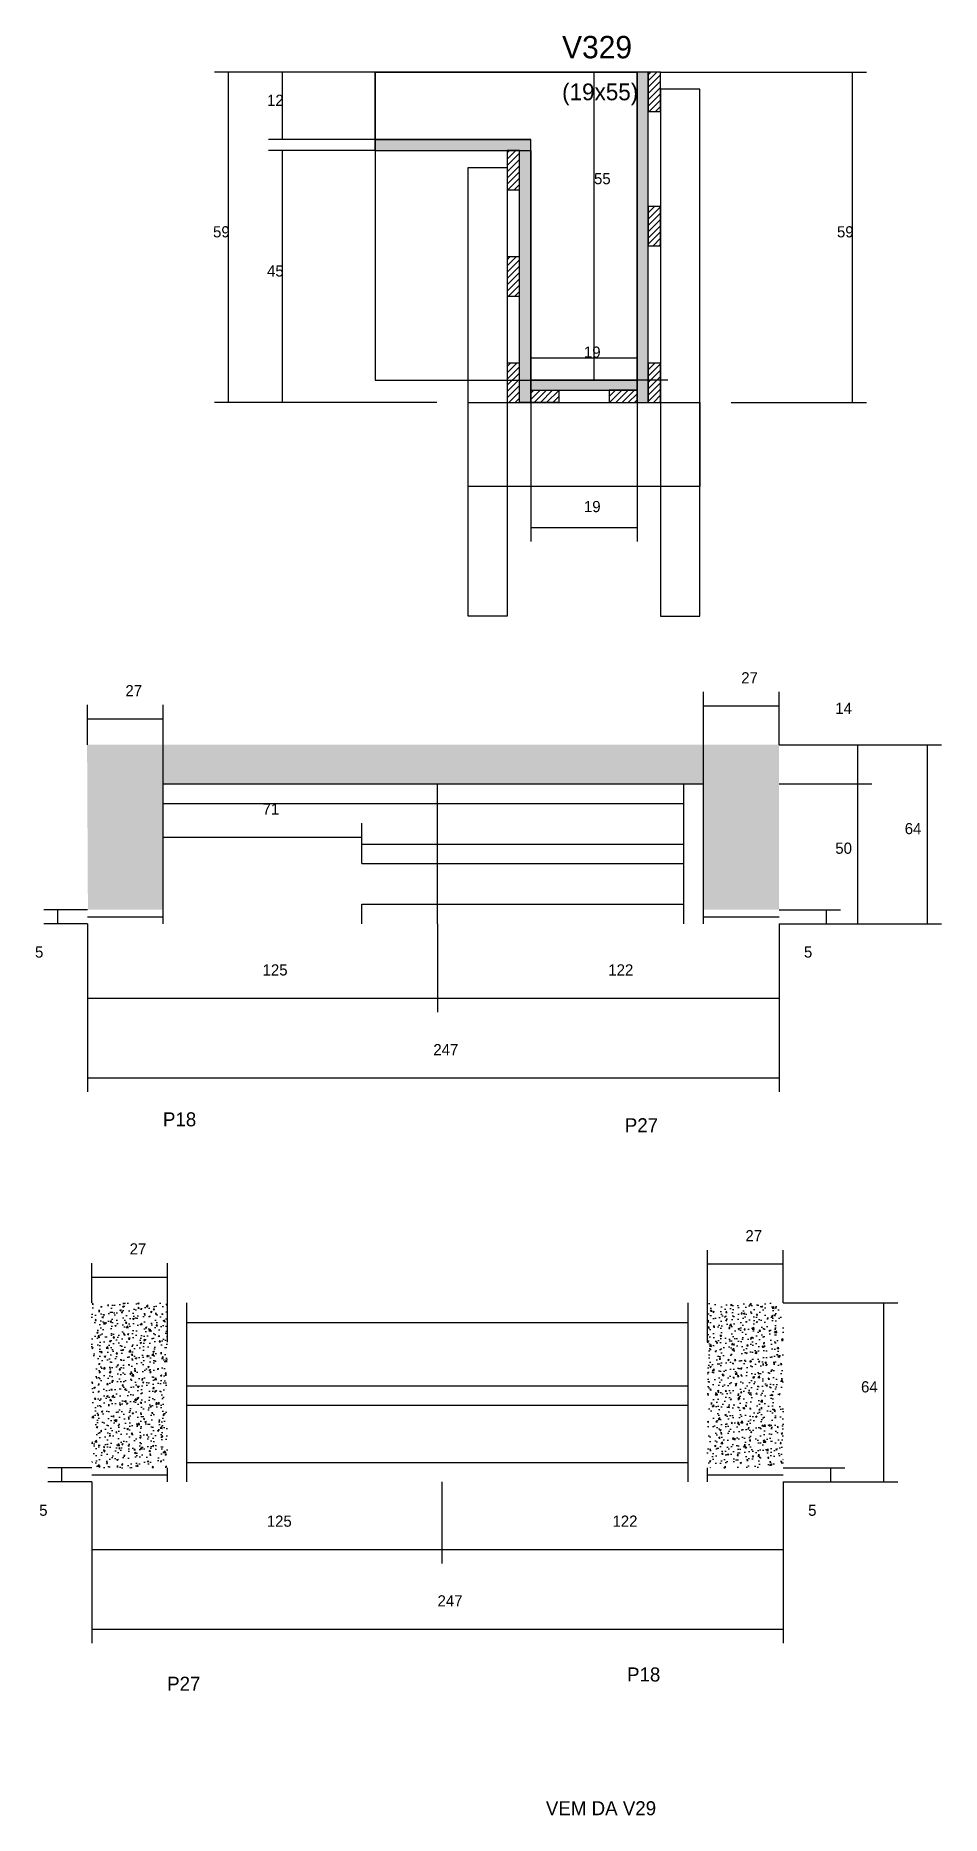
# Model space of a CAD drawing. Header units: metres. Extents: x -2848 to 21926, y -45195 to 1016.
# Drawn here: x 9412 to 9736, y -5023 to -4387 of the extents above; entities that cross this region are included whole.
import ezdxf

# ---------------------------------------------------------------- set-up
doc = ezdxf.new("R2010")
doc.units = ezdxf.units.M
for name, color, linetype in [('CONCRETO', 251, 'Continuous'), ('COTA', 241, 'Continuous'), ('Cota Seção (2x)', 4, 'Continuous'), ('Hachura', 253, 'Continuous'), ('Madeira', 126, 'Continuous'), ('NOMENCLATURA', 7, 'Continuous'), ('Painéis', 200, 'Continuous'), ('SARR_2.2x7', 40, 'Continuous'), ('SARR_3.5x7', 81, 'Continuous'), ('SARR_EDITAR', 141, 'Continuous'), ('Texto Seção', 7, 'Continuous')]:
    doc.layers.add(name, color=color, linetype=linetype)

msp = doc.modelspace()

# ---------------------------------------------------------------- texts
at = {"layer": 'COTA'}
for s, p in [('12', (9494.6, -4412)), ('59', (9475.3, -4459)), ('59', (9698.2, -4459)), ('45', (9494.6, -4473)), ('19', (9607.8, -4557.2)), ('27', (9664, -4618.4)), ('27', (9444, -4623)), ('14', (9697.6, -4629.3)), ('71', (9493, -4665.3)), ('64', (9722.4, -4672.3)), ('50', (9697.6, -4679.3)), ('5', (9411.7, -4716.4)), ('5', (9686.4, -4716.4)), ('125', (9493, -4722.8)), ('122', (9616.5, -4722.8)), ('247', (9554, -4751.3)), ('27', (9665.5, -4817.8)), ('27', (9445.5, -4822.5)), ('64', (9706.8, -4871.8)), ('5', (9413.2, -4915.9)), ('125', (9494.5, -4919.8)), ('122', (9618, -4919.8)), ('5', (9687.9, -4915.9)), ('247', (9555.5, -4948.3))]:
    msp.add_text(s, height=4, dxfattribs=at).set_placement(p)
at = {"layer": 'Cota Seção (2x)'}
for s, p in [('55', (9611.4, -4440)), ('19', (9607.8, -4502))]:
    msp.add_text(s, height=4, dxfattribs=at).set_placement(p)
at = {"layer": 'NOMENCLATURA'}
for s, p in [('P18', (9457.4, -4776.7)), ('P27', (9622.4, -4778.8)), ('P27', (9458.9, -4978.4)), ('P18', (9623.2, -4975.1))]:
    msp.add_text(s, height=5, dxfattribs=at).set_placement(p)
at = {"layer": 'Texto Seção'}
for s, height, p in [('V329', 8, (9600, -4395)), ('(19x55)', 6, (9600, -4410)), ('VEM DA V29', 5, (9594.2, -5022.9))]:
    msp.add_text(s, height=height, dxfattribs=at).set_placement(p)

# ---------------------------------------------------------------- hatches: boundary and pattern name
at = {"layer": 'COTA'}
h = msp.add_hatch(dxfattribs=at)
h.set_pattern_fill('AR-CONC', scale=0.03)
h.paths.add_polyline_path([(9457.5, -4654.3), (9650.5, -4654.3), (9650.5, -4654.3), (9650.5, -4699.3), (9650.5, -4699.3), (9677.5, -4699.3), (9677.5, -4699.3), (9677.5, -4640.3), (9677.5, -4640.3), (9430.3, -4640.3), (9430.3, -4640.3), (9430.6, -4699.3), (9430.6, -4699.3), (9457.5, -4699.3), (9457.5, -4699.3), (9457.5, -4654.3)])
h = msp.add_hatch(dxfattribs=at)
h.set_pattern_fill('AR-CONC', scale=0.03)
h.paths.add_polyline_path([(9459, -4898.8), (9459, -4839.8), (9459, -4839.8), (9431.9, -4839.8), (9431.9, -4839.8), (9432.1, -4898.8), (9432.1, -4898.8), (9459, -4898.8)])
h = msp.add_hatch(dxfattribs=at)
h.set_pattern_fill('AR-CONC', scale=0.03)
h.paths.add_polyline_path([(9652, -4839.8), (9652, -4898.8), (9652, -4898.8), (9679, -4898.8), (9679, -4898.8), (9679, -4839.8), (9679, -4839.8), (9652, -4839.8)])
at = {"layer": 'Hachura'}
h = msp.add_hatch(color=8, dxfattribs=at)
h.dxf.hatch_style = 1
h.paths.add_polyline_path([(9630.8, -4400), (9626.8, -4400), (9626.8, -4400), (9626.8, -4518), (9626.8, -4518), (9630.8, -4518), (9630.8, -4518), (9630.8, -4400)])
h = msp.add_hatch(dxfattribs=at)
h.set_pattern_fill('ANSI31', scale=0.5)
h.paths.add_polyline_path([(9630.8, -4414), (9635.2, -4414), (9635.2, -4414), (9635.2, -4400), (9635.2, -4400), (9630.8, -4400), (9630.8, -4400), (9630.8, -4414)])
h = msp.add_hatch(color=8, dxfattribs=at)
h.dxf.hatch_style = 1
h.paths.add_polyline_path([(9588.8, -4428), (9588.8, -4424), (9588.8, -4424), (9533.2, -4424), (9533.2, -4424), (9533.2, -4428), (9533.2, -4428), (9588.8, -4428)])
h = msp.add_hatch(dxfattribs=at)
h.set_pattern_fill('ANSI31', scale=0.5)
h.paths.add_polyline_path([(9580.4, -4442), (9584.8, -4442), (9584.8, -4442), (9584.8, -4428), (9584.8, -4428), (9580.4, -4428), (9580.4, -4428), (9580.4, -4442)])
h = msp.add_hatch(color=8, dxfattribs=at)
h.dxf.hatch_style = 1
h.paths.add_polyline_path([(9588.8, -4428), (9584.8, -4428), (9584.8, -4428), (9584.8, -4518), (9584.8, -4518), (9588.8, -4518), (9588.8, -4518), (9588.8, -4428)])
h = msp.add_hatch(dxfattribs=at)
h.set_pattern_fill('ANSI31', scale=0.5)
h.paths.add_polyline_path([(9630.8, -4462), (9635.2, -4462), (9635.2, -4462), (9635.2, -4448), (9635.2, -4448), (9630.8, -4448), (9630.8, -4448), (9630.8, -4462)])
h = msp.add_hatch(dxfattribs=at)
h.set_pattern_fill('ANSI31', scale=0.5)
h.paths.add_polyline_path([(9580.4, -4480), (9584.8, -4480), (9584.8, -4480), (9584.8, -4466), (9584.8, -4466), (9580.4, -4466), (9580.4, -4466), (9580.4, -4480)])
h = msp.add_hatch(dxfattribs=at)
h.set_pattern_fill('ANSI31', scale=0.5)
h.paths.add_polyline_path([(9580.4, -4518), (9584.8, -4518), (9584.8, -4518), (9584.8, -4504), (9584.8, -4504), (9580.4, -4504), (9580.4, -4504), (9580.4, -4518)])
h = msp.add_hatch(dxfattribs=at)
h.set_pattern_fill('ANSI31', scale=0.5)
h.paths.add_polyline_path([(9630.8, -4518), (9635.2, -4518), (9635.2, -4518), (9635.2, -4504), (9635.2, -4504), (9630.8, -4504), (9630.8, -4504), (9630.8, -4518)])
h = msp.add_hatch(color=8, dxfattribs=at)
h.dxf.hatch_style = 1
h.paths.add_polyline_path([(9626.8, -4513.6), (9626.8, -4510), (9626.8, -4510), (9588.8, -4510), (9588.8, -4510), (9588.8, -4513.6), (9588.8, -4513.6), (9626.8, -4513.6)])
h = msp.add_hatch(dxfattribs=at)
h.set_pattern_fill('ANSI31', scale=0.5)
h.paths.add_polyline_path([(9588.8, -4518), (9588.8, -4513.6), (9588.8, -4513.6), (9598.8, -4513.6), (9598.8, -4513.6), (9598.8, -4518), (9598.8, -4518), (9588.8, -4518)])
h = msp.add_hatch(dxfattribs=at)
h.set_pattern_fill('ANSI31', scale=0.5)
h.paths.add_polyline_path([(9626.8, -4518), (9626.8, -4513.6), (9626.8, -4513.6), (9616.8, -4513.6), (9616.8, -4513.6), (9616.8, -4518), (9616.8, -4518), (9626.8, -4518)])

# ---------------------------------------------------------------- linework, layer by layer
at = {"layer": 'CONCRETO'}
for points in [[(9533.2, -4424), (9533.2, -4400), (9588.8, -4400), (9588.8, -4400), (9626.8, -4400), (9626.8, -4510), (9588.8, -4510), (9588.8, -4424)], [(9533.2, -4510), (9626.8, -4510), (9626.8, -4400), (9533.2, -4400)]]:
    msp.add_lwpolyline(points, close=True, dxfattribs=at)
at = {"layer": 'COTA'}
for p, q in [((9580.8, -4400), (9475.8, -4400)), ((9480.8, -4518), (9480.8, -4400)), ((9533.2, -4400), (9495.1, -4400)), ((9500.1, -4424), (9500.1, -4400)), ((9635.2, -4400), (9708.7, -4400)), ((9703.7, -4518), (9703.7, -4400)), ((9533.2, -4424), (9495.1, -4424)), ((9533.2, -4428), (9495.1, -4428)), ((9500.1, -4518), (9500.1, -4428)), ((9555.2, -4518), (9475.8, -4518)), ((9555.2, -4518), (9495.1, -4518)), ((9588.8, -4518), (9588.8, -4567.7)), ((9626.8, -4518), (9626.8, -4567.7)), ((9660.4, -4518), (9708.7, -4518)), ((9588.8, -4562.7), (9626.8, -4562.7)), ((9650.5, -4654.3), (9650.5, -4621.4)), ((9677.5, -4640.3), (9677.5, -4621.4)), ((9430.5, -4640.3), (9430.5, -4626.1)), ((9457.5, -4654.3), (9457.5, -4626.1)), ((9650.5, -4626.4), (9677.5, -4626.4)), ((9430.5, -4631.1), (9457.5, -4631.1)), ((9677.5, -4640.3), (9710.7, -4640.3)), ((9677.5, -4640.3), (9735.5, -4640.3)), ((9705.7, -4654.3), (9705.7, -4640.3)), ((9730.5, -4704.3), (9730.5, -4640.3)), ((9677.5, -4654.3), (9710.7, -4654.3)), ((9677.5, -4654.3), (9710.7, -4654.3)), ((9705.7, -4704.3), (9705.7, -4654.3)), ((9457.5, -4676.8), (9457.5, -4668.3)), ((9528.5, -4679.3), (9528.5, -4668.3)), ((9457.5, -4673.3), (9528.5, -4673.3)), ((9430.5, -4699.3), (9414.8, -4699.3)), ((9419.8, -4704.3), (9419.8, -4699.3)), ((9677.5, -4699.3), (9699.5, -4699.3)), ((9694.5, -4704.3), (9694.5, -4699.3)), ((9430.5, -4704.3), (9414.8, -4704.3)), ((9430.5, -4704.3), (9430.5, -4735.9)), ((9430.5, -4704.3), (9430.5, -4764.4)), ((9555.5, -4704.3), (9555.5, -4735.9)), ((9555.5, -4704.3), (9555.5, -4735.9)), ((9677.5, -4704.3), (9677.5, -4735.9)), ((9677.5, -4704.3), (9677.5, -4764.4)), ((9677.5, -4704.3), (9710.7, -4704.3)), ((9677.5, -4704.3), (9735.5, -4704.3)), ((9677.5, -4704.3), (9699.5, -4704.3)), ((9430.5, -4730.9), (9555.5, -4730.9)), ((9555.5, -4730.9), (9677.5, -4730.9)), ((9430.5, -4759.4), (9677.5, -4759.4)), ((9652, -4853.8), (9652, -4820.9)), ((9679, -4839.8), (9679, -4820.9)), ((9432, -4839.8), (9432, -4825.6)), ((9459, -4853.8), (9459, -4825.6)), ((9652, -4825.9), (9679, -4825.9)), ((9432, -4830.6), (9459, -4830.6)), ((9679, -4839.8), (9719.9, -4839.8)), ((9714.9, -4903.8), (9714.9, -4839.8)), ((9432, -4898.8), (9416.3, -4898.8)), ((9432, -4903.8), (9416.3, -4903.8)), ((9421.3, -4903.8), (9421.3, -4898.8)), ((9432, -4903.8), (9432, -4932.9)), ((9432, -4903.8), (9432, -4961.4)), ((9557, -4903.8), (9557, -4932.9)), ((9557, -4903.8), (9557, -4932.9)), ((9679, -4898.8), (9701, -4898.8)), ((9679, -4903.8), (9679, -4932.9)), ((9679, -4903.8), (9679, -4961.4)), ((9679, -4903.8), (9719.9, -4903.8)), ((9679, -4903.8), (9701, -4903.8)), ((9696, -4903.8), (9696, -4898.8)), ((9432, -4927.9), (9557, -4927.9)), ((9557, -4927.9), (9679, -4927.9)), ((9432, -4956.4), (9679, -4956.4))]:
    msp.add_line(p, q, dxfattribs=at)
at = {"layer": 'Cota Seção (2x)'}
for p, q in [((9626.8, -4400), (9606.4, -4400)), ((9611.4, -4510), (9611.4, -4400)), ((9588.8, -4518), (9588.8, -4497)), ((9626.8, -4518), (9626.8, -4497)), ((9588.8, -4502), (9626.8, -4502)), ((9637.8, -4510), (9606.4, -4510))]:
    msp.add_line(p, q, dxfattribs=at)
at = {"layer": 'Madeira'}
for points in [[(9630.8, -4414), (9635.2, -4414), (9635.2, -4400), (9630.8, -4400)], [(9580.4, -4442), (9584.8, -4442), (9584.8, -4428), (9580.4, -4428)], [(9630.8, -4462), (9635.2, -4462), (9635.2, -4448), (9630.8, -4448)], [(9580.4, -4480), (9584.8, -4480), (9584.8, -4466), (9580.4, -4466)], [(9580.4, -4518), (9584.8, -4518), (9584.8, -4504), (9580.4, -4504)], [(9630.8, -4518), (9635.2, -4518), (9635.2, -4504), (9630.8, -4504)], [(9588.8, -4518), (9588.8, -4513.6), (9598.8, -4513.6), (9598.8, -4518)], [(9626.8, -4518), (9626.8, -4513.6), (9616.8, -4513.6), (9616.8, -4518)]]:
    msp.add_lwpolyline(points, close=True, dxfattribs=at)
at = {"layer": 'Painéis'}
for p, q in [((9626.8, -4518), (9626.8, -4400)), ((9533.2, -4424), (9588.8, -4424)), ((9533.2, -4428), (9533.2, -4424)), ((9588.8, -4428), (9588.8, -4424)), ((9588.8, -4518), (9588.8, -4428)), ((9588.8, -4510), (9626.8, -4510)), ((9588.8, -4513.6), (9588.8, -4510)), ((9626.8, -4513.6), (9626.8, -4510)), ((9457.5, -4654.3), (9650.5, -4654.3)), ((9457.5, -4699.3), (9457.5, -4654.3)), ((9555.5, -4704.3), (9555.5, -4654.3)), ((9650.5, -4704.3), (9650.5, -4654.3))]:
    msp.add_line(p, q, dxfattribs=at)
for points in [[(9630.8, -4400), (9626.8, -4400), (9626.8, -4518), (9630.8, -4518)], [(9588.8, -4428), (9588.8, -4424), (9533.2, -4424), (9533.2, -4428)], [(9584.8, -4428), (9588.8, -4428), (9588.8, -4518), (9584.8, -4518)], [(9626.8, -4513.6), (9626.8, -4510), (9588.8, -4510), (9588.8, -4513.6)]]:
    msp.add_lwpolyline(points, close=True, dxfattribs=at)
at = {"layer": 'SARR_2.2x7'}
for p, q in [((9643.5, -4704.3), (9643.5, -4654.3)), ((9457.5, -4661.3), (9555.5, -4661.3)), ((9555.5, -4661.3), (9643.5, -4661.3)), ((9528.5, -4682.8), (9528.5, -4675.8)), ((9528.5, -4675.8), (9555.5, -4675.8)), ((9555.5, -4675.8), (9643.5, -4675.8)), ((9528.5, -4682.8), (9555.5, -4682.8)), ((9555.5, -4682.8), (9643.5, -4682.8)), ((9528.5, -4704.3), (9528.5, -4697.3)), ((9528.5, -4697.3), (9555.5, -4697.3)), ((9555.5, -4697.3), (9643.5, -4697.3)), ((9465.9, -4903.8), (9465.9, -4839.8)), ((9645, -4903.8), (9645, -4839.8)), ((9465.9, -4846.8), (9557, -4846.8)), ((9557, -4846.8), (9645, -4846.8)), ((9465.9, -4869.4), (9557, -4869.4)), ((9557, -4869.4), (9645, -4869.4)), ((9465.9, -4876.4), (9557, -4876.4)), ((9557, -4876.4), (9645, -4876.4)), ((9465.9, -4896.8), (9557, -4896.8)), ((9557, -4896.8), (9645, -4896.8))]:
    msp.add_line(p, q, dxfattribs=at)
at = {"layer": 'SARR_3.5x7'}
for points in [[(9649.2, -4406), (9635.2, -4406), (9635.2, -4594.4), (9649.2, -4594.4)], [(9566.4, -4434), (9580.4, -4434), (9580.4, -4594.4), (9566.4, -4594.4)], [(9566.4, -4518), (9649.2, -4518), (9649.2, -4548), (9566.4, -4548)]]:
    msp.add_lwpolyline(points, close=True, dxfattribs=at)
at = {"layer": 'SARR_EDITAR'}
for p, q in [((9457.5, -4704.3), (9457.5, -4699.3)), ((9650.5, -4704.3), (9650.5, -4699.3)), ((9430.5, -4701.8), (9457.5, -4701.8)), ((9650.5, -4701.8), (9677.5, -4701.8)), ((9432, -4901.3), (9459, -4901.3)), ((9459, -4903.8), (9459, -4898.8)), ((9652, -4903.8), (9652, -4898.8)), ((9652, -4901.3), (9679, -4901.3))]:
    msp.add_line(p, q, dxfattribs=at)

msp.set_redraw_order([(e.dxf.handle, doc.entitydb.next_handle()) for e in msp.query("TEXT MTEXT ATTDEF DIMENSION ARC_DIMENSION")])  # texts and dimensions are drawn at this point

doc.saveas('drawing.dxf')
